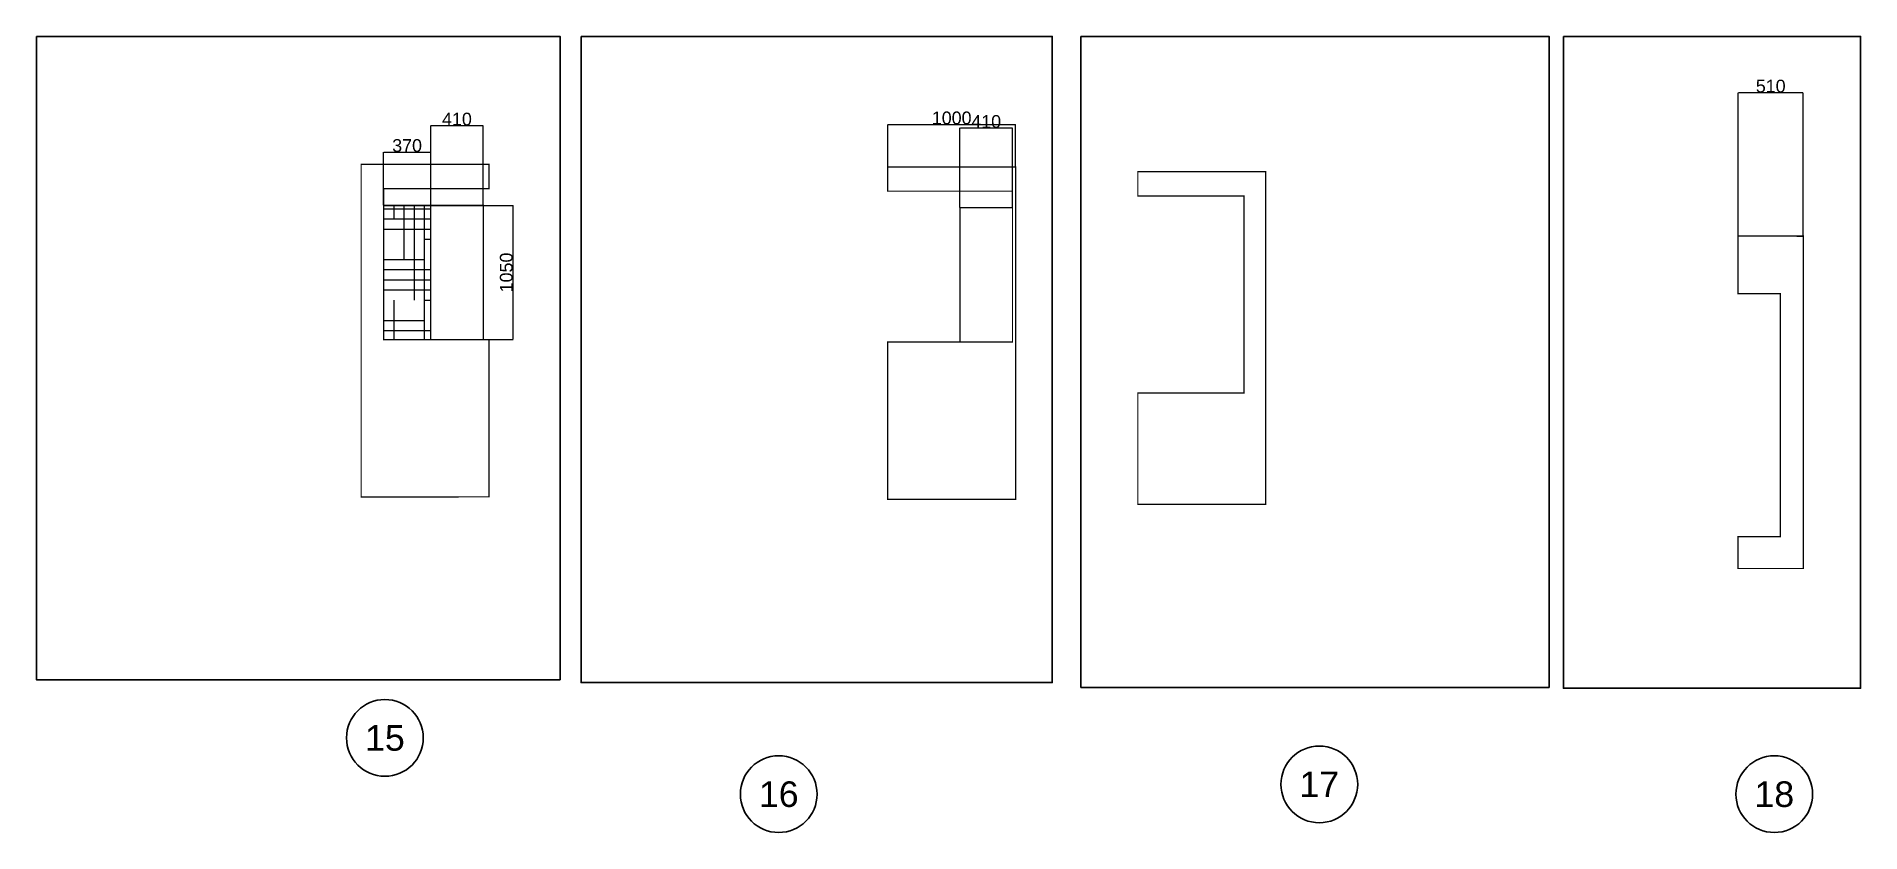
# Model space of a CAD drawing. Header units: millimetres. Extents: x 55547 to 190849, y 191990 to 326950.
# Drawn here: x 142970 to 157232, y 200085 to 206310 of the extents above; entities that cross this region are included whole.
import ezdxf
from ezdxf.enums import TextEntityAlignment as Align

# ---------------------------------------------------------------- set-up
doc = ezdxf.new("R2010")
doc.units = ezdxf.units.MM
doc.layers.get('Defpoints').update_dxf_attribs({"color": 144})
for name, color, linetype in [('000_50T 1pcs', 3, 'Continuous'), ('000_50T 갯수', 2, 'Continuous'), ('000_쪽', 2, 'Continuous')]:
    doc.layers.add(name, color=color, linetype=linetype)
doc.styles.get("Standard").update_dxf_attribs({"font": 'arial.ttf'})
doc.dimstyles.new('ISO-25', dxfattribs={"dimtxt": 2.5, "dimasz": 2.5, "dimexe": 1.25, "dimexo": 0.625, "dimtad": 1, "dimtxsty": 'Standard', "dimcen": 2.5, "dimadec": 0, "dimazin": 0, "dimtfac": 1, "dimtmove": 0, "dimatfit": 3, "dimfxl": 1, "dimarcsym": 0})

msp = doc.modelspace()

# ---------------------------------------------------------------- texts
at = {"layer": '000_50T 갯수', "color": 2, "lineweight": 30}
for s, p in [('15', (145694.576, 200824.621)), ('17', (153000.56, 200461.235)), ('16', (148773.8, 200384.732)), ('18', (156557.923, 200384.732))]:
    msp.add_text(s, height=200, dxfattribs=at).set_placement(p, align=Align.MIDDLE_CENTER)

# ---------------------------------------------------------------- blocks, each defined once
blk = doc.blocks.new('*D350')
at = {"layer": '000_50T 1pcs', "color": 0, "lineweight": -2, "transparency": 16777216}
for p, q in [((145683, 204990), (145683, 205405)), ((145686, 205404), (146051, 205404)), ((146053, 205135), (146053, 205405))]:
    blk.add_line(p, q, dxfattribs=at)
at = {"layer": '000_50T 1pcs', "color": 0, "transparency": 16777216}
for points in [[(145686, 205404), (145686, 205404), (145683, 205404)], [(146051, 205404), (146051, 205404), (146053, 205404)]]:
    blk.add_solid(points, dxfattribs=at)
at = {"layer": 'Defpoints', "color": 0, "transparency": 16777216}
for p in [(146053, 205404), (146053, 205134, 0), (145683, 204989, 0)]:
    blk.add_point(p, dxfattribs=at)
at = {"layer": '000_50T 1pcs', "color": 0, "transparency": 16777216, "insert": (145868, 205456), "char_height": 100, "attachment_point": 5}
blk.add_mtext('370', dxfattribs=at)
blk = doc.blocks.new('*D351')
at = {"layer": '000_50T 1pcs', "color": 0, "lineweight": -2, "transparency": 16777216}
for p, q in [((145684, 204989), (146697, 204989)), ((146696, 204987), (146696, 203942)), ((145684, 203939), (146697, 203939))]:
    blk.add_line(p, q, dxfattribs=at)
at = {"layer": '000_50T 1pcs', "color": 0, "transparency": 16777216}
for points in [[(146695, 204987), (146696, 204987), (146696, 204989)], [(146695, 203942), (146696, 203942), (146696, 203939)]]:
    blk.add_solid(points, dxfattribs=at)
at = {"layer": 'Defpoints', "color": 0, "transparency": 16777216}
for p in [(145683, 204989, 0), (145683, 203939, 0), (146696, 203939)]:
    blk.add_point(p, dxfattribs=at)
at = {"layer": '000_50T 1pcs', "color": 0, "transparency": 16777216, "insert": (146644, 204464), "char_height": 100, "attachment_point": 5, "rotation": 90}
blk.add_mtext('1050', dxfattribs=at)
blk = doc.blocks.new('*D412')
at = {"layer": '000_50T 1pcs', "color": 0, "lineweight": -2, "transparency": 16777216}
for p, q in [((156275, 204750), (156275, 205870)), ((156782, 205869), (156277, 205869)), ((156785, 204750), (156785, 205870))]:
    blk.add_line(p, q, dxfattribs=at)
at = {"layer": '000_50T 1pcs', "color": 0, "transparency": 16777216}
for points in [[(156277, 205869), (156277, 205869), (156275, 205869)], [(156782, 205869), (156782, 205869), (156785, 205869)]]:
    blk.add_solid(points, dxfattribs=at)
at = {"layer": 'Defpoints', "color": 0, "transparency": 16777216}
for p in [(156275, 205869), (156275, 204749), (156785, 204749)]:
    blk.add_point(p, dxfattribs=at)
at = {"layer": '000_50T 1pcs', "color": 0, "lineweight": 30, "transparency": 16777216, "insert": (156530, 205921), "char_height": 100, "attachment_point": 5}
blk.add_mtext('510', dxfattribs=at)
blk = doc.blocks.new('*D385')
at = {"layer": '000_50T 1pcs', "color": 0, "lineweight": -2, "transparency": 16777216}
for p, q in [((150191, 204971), (150191, 205594)), ((150599, 205592), (150194, 205592)), ((150601, 204971), (150601, 205594))]:
    blk.add_line(p, q, dxfattribs=at)
at = {"layer": '000_50T 1pcs', "color": 0, "transparency": 16777216}
for points in [[(150194, 205593), (150194, 205592), (150191, 205592)], [(150599, 205593), (150599, 205592), (150601, 205592)]]:
    blk.add_solid(points, dxfattribs=at)
at = {"layer": 'Defpoints', "color": 0, "transparency": 16777216}
for p in [(150191, 205592), (150191, 204970), (150601, 204970)]:
    blk.add_point(p, dxfattribs=at)
at = {"layer": '000_50T 1pcs', "color": 0, "lineweight": 30, "transparency": 16777216, "insert": (150396, 205644), "char_height": 100, "attachment_point": 5}
blk.add_mtext('410', dxfattribs=at)
blk = doc.blocks.new('*D386')
at = {"layer": '000_50T 1pcs', "color": 0, "lineweight": -2, "transparency": 16777216}
for p, q in [((149626, 205291), (149626, 205621)), ((149629, 205620), (150624, 205620)), ((150626, 205291), (150626, 205621))]:
    blk.add_line(p, q, dxfattribs=at)
at = {"layer": '000_50T 1pcs', "color": 0, "transparency": 16777216}
for points in [[(149629, 205621), (149629, 205620), (149626, 205620)], [(150624, 205621), (150624, 205620), (150626, 205620)]]:
    blk.add_solid(points, dxfattribs=at)
at = {"layer": 'Defpoints', "color": 0, "transparency": 16777216}
for p in [(150626, 205620), (149626, 205290), (150626, 205290)]:
    blk.add_point(p, dxfattribs=at)
at = {"layer": '000_50T 1pcs', "color": 0, "lineweight": 30, "transparency": 16777216, "insert": (150126, 205672), "char_height": 100, "attachment_point": 5}
blk.add_mtext('1000', dxfattribs=at)
blk = doc.blocks.new('*D388')
at = {"layer": '000_50T 1pcs', "color": 0, "lineweight": -2, "transparency": 16777216}
for p, q in [((146053, 204990), (146053, 205613)), ((146461, 205611), (146056, 205611)), ((146463, 204990), (146463, 205613))]:
    blk.add_line(p, q, dxfattribs=at)
at = {"layer": '000_50T 1pcs', "color": 0, "transparency": 16777216}
for points in [[(146056, 205612), (146056, 205611), (146053, 205611)], [(146461, 205612), (146461, 205611), (146463, 205611)]]:
    blk.add_solid(points, dxfattribs=at)
at = {"layer": 'Defpoints', "color": 0, "transparency": 16777216}
for p in [(146053, 205611), (146053, 204989), (146463, 204989)]:
    blk.add_point(p, dxfattribs=at)
at = {"layer": '000_50T 1pcs', "color": 0, "lineweight": 30, "transparency": 16777216, "insert": (146258, 205663), "char_height": 100, "attachment_point": 5}
blk.add_mtext('410', dxfattribs=at)

# ---------------------------------------------------------------- dimensions: what is measured, and where the dimension line sits
at = {"layer": '000_50T 1pcs', "lineweight": 30}
for base, p1, p2, override, picture, middle in [((156274.674, 205869.04), (156784.674, 204749.289), (156274.674, 204749.289), {"dimtxt": 100}, '*D412', (156529.674, 205920.722)), ((150626.419, 205620.128), (149626.419, 205289.886), (150626.419, 205289.886), {"dimtxt": 100, "dimtxsty": 'Standard'}, '*D386', (150126.419, 205671.811))]:
    dim = msp.add_linear_dim(base=base, p1=p1, p2=p2, dimstyle='ISO-25', override=override, dxfattribs=at)
    dim.commit()
    dim.dimension.update_dxf_attribs({"geometry": picture, "text_midpoint": middle})
for base, p1, p2, picture, middle in [((146053.32, 205611.407), (146463.32, 204989.012), (146053.32, 204989.012), '*D388', (146258.32, 205663.089)), ((150191.419, 205592.281), (150601.419, 204969.886), (150191.419, 204969.886), '*D385', (150396.419, 205643.963))]:
    dim = msp.add_linear_dim(base=base, p1=p1, p2=p2, angle=180, dimstyle='ISO-25', override={"dimtxt": 100, "dimtxsty": 'Standard'}, dxfattribs=at)
    dim.commit()
    dim.dimension.update_dxf_attribs({"geometry": picture, "text_midpoint": middle})
at = {"layer": '000_50T 1pcs'}
dim = msp.add_linear_dim(base=(146053.32, 205403.993), p1=(145683.32, 204989.012, 0), p2=(146053.32, 205134.012, 0), dimstyle='ISO-25', override={"dimtxt": 100}, dxfattribs=at)
dim.commit()
dim.dimension.update_dxf_attribs({"geometry": '*D350', "text_midpoint": (145868.32, 205455.71)})
dim = msp.add_linear_dim(base=(146695.9, 203939.012), p1=(145683.32, 204989.012, 0), p2=(145683.32, 203939.012, 0), angle=270, dimstyle='ISO-25', override={"dimtxt": 100}, dxfattribs=at)
dim.commit()
dim.dimension.update_dxf_attribs({"geometry": '*D351', "text_midpoint": (146695.9, 204464.012), "dimtype": 160})

# ---------------------------------------------------------------- hatches: boundary and pattern name
at = {"layer": '000_50T 1pcs', "transparency": 33554687}
h = msp.add_hatch(dxfattribs=at)
h.set_pattern_fill('HOUND', color=252, scale=50, angle=270)
h.set_pattern_definition([(270, (-52753.33, 607790.265), (79.375, -317.5), [1270, -635]), (360, (-52753.33, 607790.265), (-317.5, 79.375), [1270, -635])])
h.paths.add_polyline_path([(145683.945, 204989.012), (146053.32, 204989.012), (146053.32, 203939.012), (145683.945, 203939.012)])

# ---------------------------------------------------------------- linework, layer by layer
at = {"layer": '000_50T 1pcs', "lineweight": 30, "const_width": 10}
for points in [[(146508.945, 205309.012), (146508.945, 205119.012), (145683.945, 205119.012), (145683.945, 203939.012), (146508.945, 203939.012), (146508.945, 202709.637), (145508.945, 202709.012), (145508.945, 205309.012)], [(149626.419, 205289.886), (149626.419, 205099.886), (150601.419, 205099.886), (150601.419, 203919.886), (149626.419, 203919.886), (149626.419, 202690.511), (150626.419, 202690.511), (150626.419, 205289.886)], [(151581.786, 205251.635), (151581.786, 205061.635), (152411.786, 205061.635), (152411.786, 203521.635), (151581.786, 203521.635), (151581.786, 202651.635), (152581.786, 202651.635), (152581.786, 205251.635)], [(146053.32, 203939.012), (146463.32, 203939.012), (146463.32, 204989.012), (146053.32, 204989.012)], [(150191.419, 203919.886), (150601.419, 203919.886), (150601.419, 204969.886), (150191.419, 204969.886)], [(156784.674, 204749.289), (156274.674, 204749.289), (156274.674, 204299.289), (156604.674, 204299.289), (156604.674, 202399.289), (156274.674, 202399.289), (156274.674, 202149.289), (156734.674, 202149.289), (156784.674, 202149.289)]]:
    msp.add_lwpolyline(points, close=True, dxfattribs=at)
at = {"layer": '000_50T 1pcs', "const_width": 10}
msp.add_lwpolyline([(145683.945, 204989.012), (146053.32, 204989.012), (146053.32, 203939.012), (145683.945, 203939.012)], close=True, dxfattribs=at)
at = {"layer": '000_50T 1pcs', "lineweight": 30}
msp.add_lwpolyline([(156734.674, 204749.289), (156784.674, 204749.289)], dxfattribs=at)
at = {"layer": '000_50T 갯수', "color": 2, "lineweight": 30}
for centre in [(145694.576, 200824.621), (148773.8, 200384.732), (153000.56, 200461.235), (156557.923, 200384.732)]:
    msp.add_circle(centre, 300, dxfattribs=at)
at = {"layer": '000_쪽', "lineweight": 30}
for points in [[(142970.205, 206309.521), (147064.282, 206309.521), (147064.282, 201279.623), (142970.205, 201279.623)], [(147228.642, 206309.521), (150911.817, 206309.521), (150911.817, 201257.21), (147228.642, 201257.21)], [(151135.945, 206309.521), (154796.706, 206309.521), (154796.706, 201219.855), (151135.945, 201219.855)], [(154908.771, 206309.521), (157232.234, 206309.521), (157232.234, 201212.384), (154908.771, 201212.384)]]:
    msp.add_lwpolyline(points, close=True, dxfattribs=at)

msp.set_redraw_order([(e.dxf.handle, doc.entitydb.next_handle()) for e in msp.query("TEXT MTEXT ATTDEF DIMENSION ARC_DIMENSION")])  # texts and dimensions are drawn at this point

doc.saveas('drawing.dxf')
